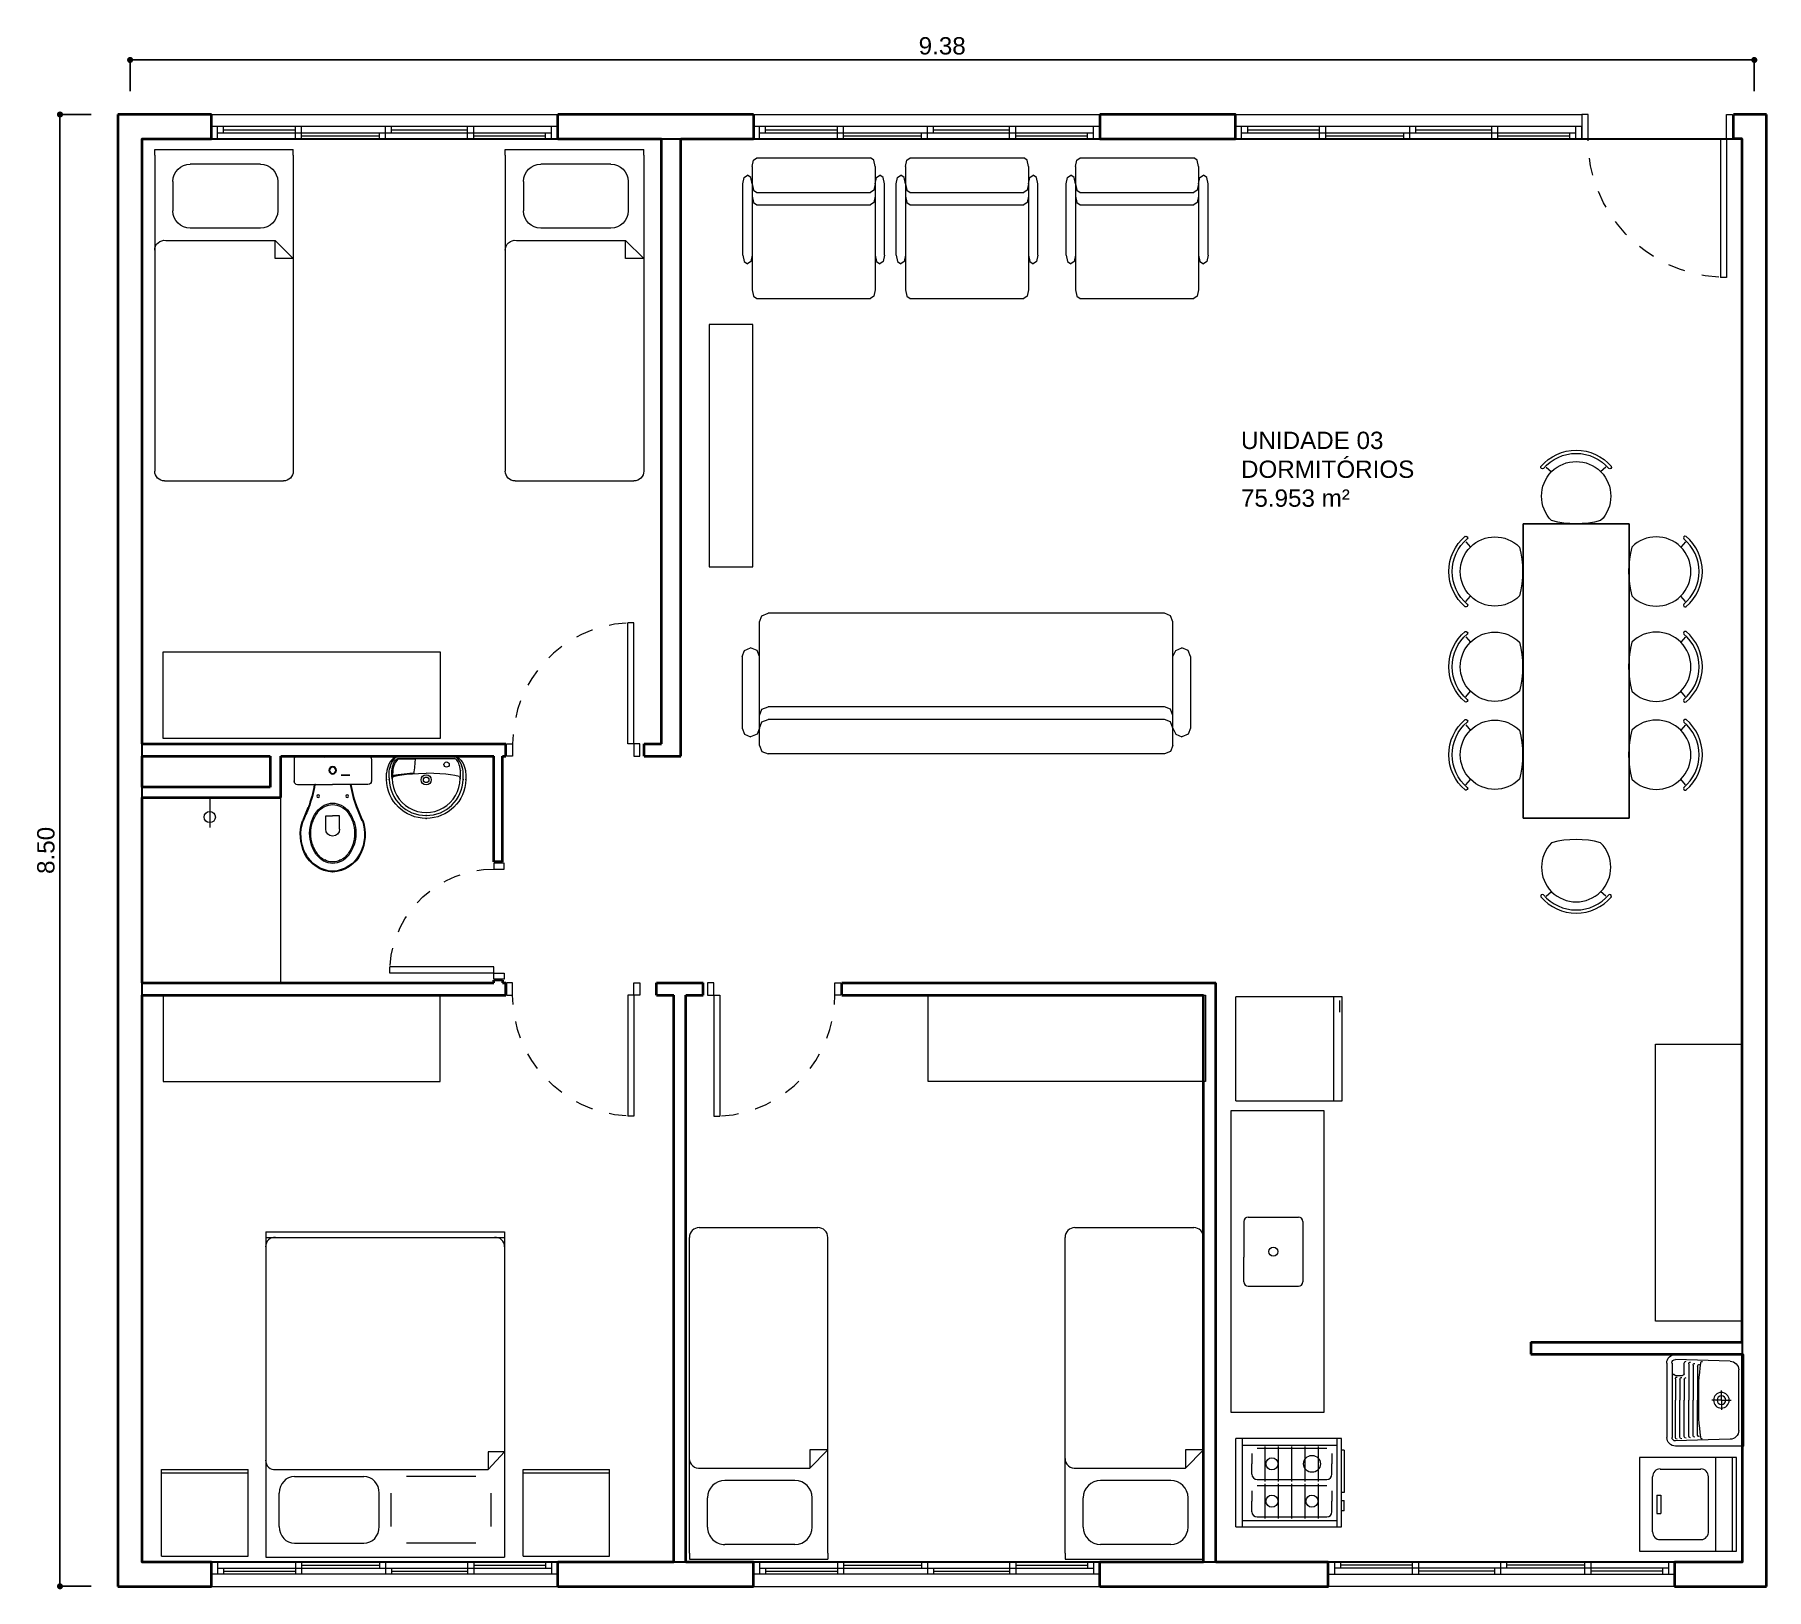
# Model space of a CAD drawing. Header units: millimetres. Extents: x 173 to 410, y -14 to 183.
# Drawn here: x 185.15 to 195.15, y 82.24 to 91.22 of the extents above; entities that cross this region are included whole.
import ezdxf

# ---------------------------------------------------------------- set-up
doc = ezdxf.new("R2010")
doc.units = ezdxf.units.MM
doc.linetypes.add('HIDDEN', pattern=[0.05, 0.025, -0.025])
doc.layers.get('0').update_dxf_attribs({"color": 4})
doc.layers.add('ar-mobiliario', color=7, linetype='Continuous')
doc.layers.add('ar-sanitarios-louças', color=7, linetype='Continuous')
for name, color, linetype, lineweight in [('ARQ Alvenaria', 201, 'Continuous', 40), ('ARQ Anotações', 2, 'Continuous', 5), ('ARQ Caixilharia', 140, 'Continuous', 9), ('ARQ Equipamento', 4, 'Continuous', 18), ('ARQ Projeções', 144, 'HIDDEN', 5), ('ARQ Visto', 152, 'Continuous', 13)]:
    doc.layers.add(name, color=color, linetype=linetype, lineweight=lineweight)
doc.layers.add('ARQ Áreas', color=7, linetype='Continuous', lineweight=30, true_color=0x0ce956, plot=False)
doc.styles.get("Standard").update_dxf_attribs({"font": 'arial.ttf'})
doc.dimstyles.new('Executivo 1-50', dxfattribs={"dimtxt": 0.1, "dimasz": 0.035, "dimexe": 0, "dimexo": 0.0625, "dimgap": 0.03, "dimtad": 1, "dimzin": 0, "dimdsep": 46, "dimtxsty": 'Standard', "dimblk": 'DOT', "dimcen": 0.09, "dimclrd": 8, "dimclre": 8, "dimadec": 0, "dimazin": 0, "dimtfac": 1, "dimtix": 1, "dimtmove": 2, "dimatfit": 3, "dimldrblk": 'DOT', "dimfxl": 0.18, "dimfxlon": 1, "dimtolj": 1, "dimtzin": 0, "dimarcsym": 0})

msp = doc.modelspace()

# ---------------------------------------------------------------- texts
at = {"layer": 'ARQ Anotações', "insert": (192.613, 88.7117), "char_height": 0.1, "attachment_point": 5}
msp.add_mtext('\\pxql;UNIDADE 03\\PDORMITÓRIOS\\P75.953 m²', dxfattribs=at)

# ---------------------------------------------------------------- blocks, each defined once
blk = doc.blocks.new('SLAB_19', base_point=(-13.105, -3.32))
at = {"layer": 'ar-mobiliario', "color": 8, "linetype": 'Continuous', "lineweight": 13, "true_color": 0x747474, "flags": 128}
blk.add_lwpolyline([(-13.105, -3.32), (-13.105, -3.82), (-11.505, -3.82), (-11.505, -3.32)], close=True, dxfattribs=at)
blk = doc.blocks.new('PSN_Single Bed', base_point=(23.006, 28.013))
at = {"layer": 'ar-mobiliario', "color": 8, "linetype": 'Continuous', "lineweight": 13, "true_color": 0x747474}
for p, q in [((23.193, 29.912), (23.193, 29.946)), ((23.993, 29.946), (23.193, 29.946)), ((23.193, 29.912), (23.193, 28.088)), ((23.993, 29.912), (23.993, 29.946)), ((23.993, 29.912), (23.993, 28.088)), ((23.383, 29.861), (23.788, 29.861)), ((23.283, 29.761), (23.283, 29.591)), ((23.888, 29.761), (23.888, 29.591)), ((23.298, 29.42), (23.193, 29.315)), ((23.298, 29.315), (23.298, 29.42)), ((23.929, 29.42), (23.298, 29.42)), ((23.383, 29.491), (23.788, 29.491)), ((23.193, 29.315), (23.298, 29.315)), ((23.936, 28.031), (23.25, 28.031))]:
    blk.add_line(p, q, dxfattribs=at)
for centre, radius, start, end in [((23.383, 29.761), 0.1, 90, 180), ((23.788, 29.761), 0.1, 0, 90), ((23.383, 29.591), 0.1, 180, 270), ((23.788, 29.591), 0.1, 270, 0), ((23.936, 29.364), 0.0571, 0, 97.1348), ((23.25, 28.088), 0.057, 180, 270), ((23.936, 28.088), 0.057, 270, 360)]:
    blk.add_arc(centre, radius, start, end, dxfattribs=at)
blk = doc.blocks.new('PSR_Double Bed', base_point=(23.006, 28.013))
at = {"layer": 'ar-mobiliario', "color": 8, "linetype": 'Continuous', "lineweight": 13, "true_color": 0x747474}
for p, q in [((23.024, 29.732), (23.059, 29.732)), ((23.024, 28.182), (23.024, 29.732)), ((23.059, 29.732), (24.94, 29.732)), ((23.059, 28.182), (23.059, 29.732)), ((24.448, 29.626), (24.343, 29.732)), ((24.343, 29.732), (24.343, 29.626)), ((24.94, 29.732), (24.974, 29.732)), ((24.974, 28.182), (24.974, 29.732)), ((24.343, 29.626), (24.448, 29.626)), ((24.448, 28.245), (24.448, 29.626)), ((24.79, 29.645), (24.59, 29.645)), ((24.49, 29.545), (24.49, 29.095)), ((24.89, 29.545), (24.89, 29.095)), ((24.79, 28.995), (24.59, 28.995)), ((24.79, 28.919), (24.59, 28.919)), ((24.49, 28.369), (24.49, 28.819)), ((24.89, 28.369), (24.89, 28.819)), ((24.79, 28.269), (24.59, 28.269)), ((23.024, 28.182), (23.059, 28.182)), ((23.059, 28.182), (24.94, 28.182)), ((24.94, 28.182), (24.974, 28.182))]:
    blk.add_line(p, q, dxfattribs=at)
for centre, radius, start, end in [((23.115, 29.675), 0.0571, 90, 187.1348), ((24.59, 28.819), 0.1, 90, 180), ((24.79, 28.819), 0.1, 0, 90), ((24.59, 28.369), 0.1, 180, 270), ((24.79, 28.369), 0.1, 270, 0), ((23.115, 28.238), 0.0571, 172.8651, 270), ((24.392, 28.238), 0.0571, 270, 7.1348)]:
    blk.add_arc(centre, radius, start, end, dxfattribs=at)
blk = doc.blocks.new('Cab Base 1D-Drawer_2', base_point=(23.006, 28.013))
at = {"layer": 'ar-mobiliario', "color": 8, "linetype": 'Continuous', "lineweight": 13, "true_color": 0x747474}
for p, q in [((23.006, 28.513), (23.506, 28.513)), ((23.006, 28.013), (23.006, 28.513)), ((23.506, 28.013), (23.506, 28.513)), ((23.006, 28.493), (23.506, 28.493)), ((23.006, 28.013), (23.506, 28.013))]:
    blk.add_line(p, q, dxfattribs=at)
blk = doc.blocks.new('_DOT')
at = {"color": 0, "linetype": 'ByBlock', "lineweight": -2}
blk.add_line((-0.5, 0), (-1, 0), dxfattribs=at)
at = {"color": 0, "linetype": 'ByBlock', "const_width": 0.5}
blk.add_lwpolyline([(-0.25, 0, 1), (0.25, 0, 1)], format="xyb", close=True, dxfattribs=at)
blk = doc.blocks.new('*D2709')
at = {"layer": 'ARQ Anotações', "color": 8, "lineweight": -2, "transparency": 16777216}
for p, q in [((185.697, 90.896), (185.697, 91.076)), ((185.732, 91.076), (195.042, 91.076)), ((195.077, 90.896), (195.077, 91.076))]:
    blk.add_line(p, q, dxfattribs=at)
at = {"layer": 'Defpoints', "color": 0, "transparency": 16777216}
for p in [(195.077, 91.076), (195.077, 90.571), (185.697, 85.656)]:
    blk.add_point(p, dxfattribs=at)
at = {"layer": 'ARQ Anotações', "color": 8, "lineweight": -2, "transparency": 16777216, "xscale": 0.035, "yscale": 0.035, "zscale": 0.035, "rotation": 180}
blk.add_blockref('_DOT', (185.697, 91.076), dxfattribs=at)
at = {"layer": 'ARQ Anotações', "color": 8, "lineweight": -2, "transparency": 16777216, "xscale": 0.035, "yscale": 0.035, "zscale": 0.035}
blk.add_blockref('_DOT', (195.077, 91.076), dxfattribs=at)
at = {"layer": 'ARQ Anotações', "color": 0, "transparency": 16777216, "insert": (190.387, 91.157), "char_height": 0.1, "attachment_point": 5}
blk.add_mtext('\\A1;9.38', dxfattribs=at)
blk = doc.blocks.new('PSR_cuba cozinha', base_point=(23.006, 28.013))
at = {"layer": 'ar-sanitarios-louças', "color": 8, "linetype": 'Continuous', "lineweight": 13, "true_color": 0x747474}
for p, q in [((23.085, 28.544), (23.085, 28.337)), ((23.11, 28.569), (23.41, 28.569)), ((23.435, 28.544), (23.435, 28.194)), ((23.085, 28.194), (23.085, 28.337)), ((23.11, 28.169), (23.41, 28.169))]:
    blk.add_line(p, q, dxfattribs=at)
blk.add_circle((23.26, 28.369), 0.0269, dxfattribs=at)
for centre, start, end in [((23.11, 28.544), 90, 180), ((23.41, 28.544), 0, 90), ((23.11, 28.194), 180, 270), ((23.41, 28.194), 270, 0)]:
    blk.add_arc(centre, 0.025, start, end, dxfattribs=at)
blk = doc.blocks.new('PSR_Fridge 1Door', base_point=(23.006, 28.013))
at = {"layer": 'ar-mobiliario', "color": 8, "linetype": 'Continuous', "lineweight": 13, "true_color": 0x747474}
for p, q in [((23.006, 28.661), (23.006, 28.013)), ((23.006, 28.661), (23.717, 28.661)), ((23.717, 28.013), (23.717, 28.661)), ((23.006, 28.064), (23.717, 28.064)), ((23.006, 28.013), (23.717, 28.013)), ((23.612, 28.028), (23.693, 28.028))]:
    blk.add_line(p, q, dxfattribs=at)
blk = doc.blocks.new('PSR_Fogão4 bocas', base_point=(23.006, 28.013))
at = {"layer": 'ar-mobiliario', "color": 8, "linetype": 'Continuous', "lineweight": 13, "true_color": 0x747474}
for p, q in [((23.006, 28.623), (23.516, 28.623)), ((23.006, 28.623), (23.006, 28.013)), ((23.516, 28.013), (23.516, 28.623)), ((23.006, 28.585), (23.516, 28.585)), ((23.043, 28.585), (23.043, 28.039)), ((23.094, 28.531), (23.155, 28.531)), ((23.215, 28.531), (23.155, 28.531)), ((23.31, 28.531), (23.37, 28.531)), ((23.43, 28.531), (23.37, 28.531)), ((23.479, 28.585), (23.479, 28.039)), ((23.054, 28.454), (23.255, 28.454)), ((23.064, 28.501), (23.064, 28.099)), ((23.245, 28.501), (23.245, 28.099)), ((23.269, 28.454), (23.47, 28.454)), ((23.28, 28.501), (23.28, 28.099)), ((23.46, 28.501), (23.46, 28.099)), ((23.054, 28.377), (23.255, 28.377)), ((23.269, 28.377), (23.47, 28.377)), ((23.054, 28.3), (23.255, 28.3)), ((23.054, 28.223), (23.255, 28.223)), ((23.269, 28.3), (23.47, 28.3)), ((23.269, 28.223), (23.47, 28.223)), ((23.054, 28.146), (23.255, 28.146)), ((23.269, 28.146), (23.47, 28.146)), ((23.006, 28.039), (23.516, 28.039)), ((23.006, 28.013), (23.516, 28.013)), ((23.094, 28.069), (23.155, 28.069)), ((23.099, 27.998), (23.099, 28.013)), ((23.215, 28.069), (23.155, 28.069)), ((23.159, 28.013), (23.159, 27.998)), ((23.204, 27.998), (23.204, 28.013)), ((23.31, 28.069), (23.37, 28.069)), ((23.43, 28.069), (23.37, 28.069)), ((23.449, 27.998), (23.449, 28.013)), ((23.099, 27.998), (23.159, 27.998)), ((23.449, 27.998), (23.204, 27.998))]:
    blk.add_line(p, q, dxfattribs=at)
for centre, radius in [((23.155, 28.415), 0.035), ((23.37, 28.415), 0.035), ((23.155, 28.184), 0.035), ((23.37, 28.184), 0.0487)]:
    blk.add_circle(centre, radius, dxfattribs=at)
for centre, start, end in [((23.094, 28.501), 90, 180), ((23.31, 28.501), 90, 180), ((23.094, 28.099), 180, 270), ((23.31, 28.099), 180, 270)]:
    blk.add_arc(centre, 0.03, start, end, dxfattribs=at)
blk = doc.blocks.new('CP929_2')
at = {"layer": 'ARQ Equipamento', "lineweight": 13}
for p, q in [((-0.222, -0.027), (-0.224, -0.035)), ((-0.224, -0.035), (-0.224, -0.159)), ((-0.218, -0.021), (-0.222, -0.027)), ((-0.212, -0.016), (-0.218, -0.021)), ((-0.204, -0.015), (-0.212, -0.016)), ((-0.204, -0.015), (0.204, -0.015)), ((0.204, -0.015), (0.212, -0.016)), ((0.212, -0.016), (0.217, -0.021)), ((0.217, -0.021), (0.222, -0.027)), ((0.222, -0.027), (0.223, -0.035)), ((0.223, -0.035), (0.223, -0.159)), ((-0.224, -0.159), (-0.222, -0.167)), ((-0.222, -0.167), (-0.218, -0.173)), ((-0.218, -0.173), (-0.212, -0.177)), ((-0.212, -0.177), (-0.204, -0.179)), ((-0.204, -0.179), (0, -0.179)), ((-0.103, -0.18), (-0.103, -0.179)), ((0.204, -0.179), (0, -0.179)), ((0.102, -0.18), (0.102, -0.179)), ((0.212, -0.177), (0.204, -0.179)), ((0.217, -0.173), (0.212, -0.177)), ((0.222, -0.167), (0.217, -0.173)), ((0.223, -0.159), (0.222, -0.167)), ((-0.04, -0.437), (-0.04, -0.36)), ((-0.04, -0.36), (0, -0.36)), ((0.04, -0.36), (0, -0.36)), ((0.04, -0.437), (0.04, -0.36))]:
    blk.add_line(p, q, dxfattribs=at)
for centre, radius in [((0, -0.097), 0.0216), ((0, -0.097), 0.018), ((-0.084, -0.246), 0.00752), ((0.084, -0.246), 0.00752)]:
    blk.add_circle(centre, radius, dxfattribs=at)
for centre, radius, start, end in [((-0.859, -0.049), 0.763, 339.6909, 350.163), ((-0.859, -0.049), 0.767, 339.6909, 350.163), ((0.858, -0.049), 0.767, 189.837, 200.3091), ((0.858, -0.049), 0.763, 189.837, 200.3091), ((0.018, -0.424), 0.142, 118.3761, 142.5178), ((0, -0.39), 0.103, 90, 118.3761), ((0, -0.392), 0.0966, 90, 118.3761), ((0, -0.39), 0.103, 61.6239, 90), ((0, -0.392), 0.0966, 61.6239, 90), ((-0.019, -0.424), 0.142, 37.4822, 61.6239), ((0.067, -0.468), 0.255, 162.0904, 205.4458), ((0.063, -0.468), 0.247, 161.867, 205.7625), ((-26.813, 10.724), 28.863, 337.3538, 337.5183), ((-25.375, 10.125), 27.31, 337.3514, 337.5257), ((0.092, -0.461), 0.226, 162.3784, 180), ((0.091, -0.461), 0.217, 162.3784, 180), ((0.047, -0.447), 0.178, 142.5178, 162.3784), ((0.046, -0.447), 0.17, 142.5178, 162.3784), ((0.018, -0.425), 0.135, 118.3761, 142.5178), ((-0.018, -0.425), 0.135, 37.4822, 61.6239), ((-0.047, -0.447), 0.17, 17.6216, 37.4822), ((-0.048, -0.447), 0.178, 17.6216, 37.4822), ((-0.091, -0.461), 0.217, 360, 17.6216), ((-0.093, -0.461), 0.226, 0, 17.6216), ((25.374, 10.125), 27.31, 202.4743, 202.6486), ((26.812, 10.724), 28.863, 202.4817, 202.6462), ((-0.064, -0.468), 0.247, 334.2375, 18.133), ((-0.068, -0.468), 0.255, 334.5542, 17.9096), ((0.092, -0.461), 0.226, 180, 197.6216), ((0.091, -0.461), 0.217, 180, 197.6216), ((0, -0.437), 0.0404, 180, 0), ((-0.091, -0.461), 0.217, 342.3784, 0), ((-0.093, -0.461), 0.226, 342.3784, 360), ((0.008, -0.495), 0.19, 205.7625, 267.2081), ((0.008, -0.495), 0.185, 205.7625, 267.2081), ((0.047, -0.475), 0.178, 197.6216, 217.4822), ((0.046, -0.475), 0.17, 197.6216, 217.4822), ((0.018, -0.498), 0.142, 217.4822, 241.6239), ((0.018, -0.497), 0.135, 217.4822, 241.6239), ((-0.009, -0.495), 0.185, 272.7919, 334.2375), ((-0.009, -0.495), 0.19, 272.7919, 334.2375), ((-0.018, -0.497), 0.135, 298.3761, 322.5178), ((-0.019, -0.498), 0.142, 298.3761, 322.5178), ((-0.047, -0.475), 0.17, 322.5178, 342.3784), ((-0.048, -0.475), 0.178, 322.5178, 342.3784), ((0, -0.532), 0.103, 241.6239, 270), ((0, -0.53), 0.0966, 241.6239, 270), ((0, -0.53), 0.0966, 270, 298.3761), ((0, -0.532), 0.103, 270, 298.3761)]:
    blk.add_arc(centre, radius, start, end, dxfattribs=at)
for p in [(-0.204, -0.015), (0.204, -0.015), (-0.224, -0.159), (-0.103, -0.18), (0.102, -0.18), (0.223, -0.159)]:
    blk.add_point(p, dxfattribs=at)
blk = doc.blocks.new('L915')
at = {"layer": 'ARQ Equipamento', "lineweight": 13}
for p, q in [((-0.172, 0), (-0.181, -0.006)), ((-0.172, 0), (0.172, 0)), ((0.172, 0), (0.181, -0.006)), ((-0.227, -0.083), (-0.229, -0.098)), ((-0.229, -0.104), (-0.229, -0.098)), ((-0.224, -0.07), (-0.227, -0.083)), ((-0.22, -0.058), (-0.224, -0.07)), ((-0.215, -0.046), (-0.22, -0.058)), ((-0.208, -0.034), (-0.215, -0.046)), ((-0.214, -0.098), (-0.213, -0.087)), ((-0.214, -0.105), (-0.214, -0.098)), ((-0.213, -0.087), (-0.211, -0.075)), ((-0.211, -0.075), (-0.208, -0.064)), ((-0.2, -0.023), (-0.208, -0.034)), ((-0.208, -0.064), (-0.204, -0.05)), ((-0.204, -0.05), (-0.198, -0.038)), ((-0.19, -0.013), (-0.2, -0.023)), ((-0.199, -0.097), (-0.198, -0.091)), ((-0.198, -0.102), (-0.199, -0.097)), ((-0.198, -0.038), (-0.192, -0.029)), ((-0.198, -0.084), (-0.197, -0.075)), ((-0.198, -0.091), (-0.198, -0.084)), ((-0.197, -0.075), (-0.194, -0.061)), ((-0.194, -0.061), (-0.191, -0.05)), ((-0.193, -0.093), (-0.194, -0.105)), ((-0.192, -0.08), (-0.193, -0.093)), ((-0.192, -0.029), (-0.185, -0.018)), ((-0.19, -0.067), (-0.192, -0.08)), ((-0.191, -0.05), (-0.188, -0.042)), ((-0.181, -0.006), (-0.19, -0.013)), ((-0.187, -0.056), (-0.19, -0.067)), ((-0.188, -0.042), (-0.182, -0.032)), ((-0.182, -0.046), (-0.187, -0.056)), ((-0.185, -0.018), (-0.177, -0.009)), ((-0.182, -0.032), (-0.177, -0.024)), ((-0.177, -0.036), (-0.182, -0.046)), ((-0.177, -0.009), (-0.169, -0.004)), ((-0.177, -0.024), (-0.171, -0.017)), ((-0.17, -0.026), (-0.177, -0.036)), ((-0.171, -0.017), (-0.164, -0.013)), ((-0.163, -0.018), (-0.17, -0.026)), ((-0.169, -0.004), (0.169, -0.004)), ((-0.164, -0.013), (0.164, -0.013)), ((-0.127, -0.017), (-0.163, -0.018)), ((-0.096, -0.017), (-0.127, -0.017)), ((-0.11, -0.101), (-0.095, -0.099)), ((-0.061, -0.017), (-0.096, -0.017)), ((-0.095, -0.099), (-0.078, -0.099)), ((-0.078, -0.099), (-0.071, -0.098)), ((-0.071, -0.098), (-0.069, -0.09)), ((-0.069, -0.09), (-0.066, -0.067)), ((-0.066, -0.067), (-0.063, -0.037)), ((-0.063, -0.037), (-0.061, -0.017)), ((-0.045, -0.1), (0, -0.098)), ((0.045, -0.1), (0, -0.098)), ((0.171, -0.017), (0.164, -0.013)), ((0.177, -0.009), (0.169, -0.004)), ((0.177, -0.024), (0.171, -0.017)), ((0.184, -0.018), (0.177, -0.009)), ((0.182, -0.032), (0.177, -0.024)), ((0.181, -0.006), (0.19, -0.013)), ((0.188, -0.042), (0.182, -0.032)), ((0.192, -0.029), (0.184, -0.018)), ((0.191, -0.05), (0.188, -0.042)), ((0.19, -0.013), (0.2, -0.023)), ((0.194, -0.061), (0.191, -0.05)), ((0.198, -0.038), (0.192, -0.029)), ((0.197, -0.075), (0.194, -0.061)), ((0.198, -0.084), (0.197, -0.075)), ((0.204, -0.05), (0.198, -0.038)), ((0.198, -0.091), (0.198, -0.084)), ((0.199, -0.097), (0.198, -0.091)), ((0.198, -0.102), (0.199, -0.097)), ((0.2, -0.023), (0.208, -0.034)), ((0.208, -0.064), (0.204, -0.05)), ((0.208, -0.034), (0.215, -0.046)), ((0.211, -0.075), (0.208, -0.064)), ((0.213, -0.087), (0.211, -0.075)), ((0.214, -0.098), (0.213, -0.087)), ((0.214, -0.105), (0.214, -0.098)), ((0.215, -0.046), (0.22, -0.058)), ((0.22, -0.058), (0.224, -0.07)), ((0.224, -0.07), (0.227, -0.083)), ((0.227, -0.083), (0.228, -0.093)), ((0.228, -0.093), (0.229, -0.104)), ((-0.23, -0.114), (-0.229, -0.104)), ((-0.23, -0.125), (-0.23, -0.114)), ((-0.23, -0.136), (-0.23, -0.125)), ((-0.228, -0.159), (-0.23, -0.136)), ((-0.224, -0.181), (-0.228, -0.159)), ((-0.218, -0.203), (-0.224, -0.181)), ((-0.214, -0.114), (-0.214, -0.105)), ((-0.214, -0.121), (-0.214, -0.114)), ((-0.214, -0.125), (-0.214, -0.121)), ((-0.214, -0.125), (-0.214, -0.128)), ((-0.214, -0.128), (-0.213, -0.135)), ((-0.213, -0.135), (-0.211, -0.157)), ((-0.211, -0.157), (-0.208, -0.177)), ((-0.208, -0.177), (-0.202, -0.197)), ((-0.202, -0.197), (-0.195, -0.216)), ((-0.198, -0.108), (-0.198, -0.102)), ((-0.198, -0.113), (-0.198, -0.108)), ((-0.198, -0.119), (-0.198, -0.113)), ((-0.197, -0.125), (-0.198, -0.119)), ((-0.196, -0.13), (-0.197, -0.125)), ((-0.195, -0.125), (-0.196, -0.13)), ((-0.193, -0.122), (-0.195, -0.125)), ((-0.194, -0.105), (-0.194, -0.116)), ((-0.194, -0.116), (-0.184, -0.112)), ((-0.19, -0.118), (-0.193, -0.122)), ((-0.19, -0.118), (-0.166, -0.113)), ((-0.184, -0.112), (-0.173, -0.109)), ((-0.173, -0.109), (-0.161, -0.107)), ((-0.166, -0.113), (-0.141, -0.109)), ((-0.161, -0.107), (-0.145, -0.105)), ((-0.145, -0.105), (-0.128, -0.103)), ((-0.141, -0.109), (-0.114, -0.105)), ((-0.128, -0.103), (-0.11, -0.101)), ((-0.114, -0.105), (-0.078, -0.102)), ((-0.078, -0.102), (-0.045, -0.1)), ((0.078, -0.102), (0.045, -0.1)), ((0.114, -0.105), (0.078, -0.102)), ((0.141, -0.109), (0.114, -0.105)), ((0.166, -0.113), (0.141, -0.109)), ((0.19, -0.118), (0.166, -0.113)), ((0.19, -0.118), (0.193, -0.122)), ((0.193, -0.122), (0.195, -0.125)), ((0.195, -0.125), (0.196, -0.13)), ((0.195, -0.216), (0.202, -0.197)), ((0.196, -0.13), (0.197, -0.125)), ((0.197, -0.125), (0.198, -0.119)), ((0.198, -0.108), (0.198, -0.102)), ((0.198, -0.113), (0.198, -0.108)), ((0.198, -0.119), (0.198, -0.113)), ((0.202, -0.197), (0.208, -0.177)), ((0.208, -0.177), (0.211, -0.157)), ((0.211, -0.157), (0.213, -0.135)), ((0.213, -0.135), (0.214, -0.128)), ((0.214, -0.114), (0.214, -0.105)), ((0.214, -0.121), (0.214, -0.114)), ((0.214, -0.125), (0.214, -0.121)), ((0.214, -0.128), (0.214, -0.125)), ((0.224, -0.181), (0.218, -0.203)), ((0.228, -0.159), (0.224, -0.181)), ((0.23, -0.136), (0.228, -0.159)), ((0.229, -0.104), (0.23, -0.114)), ((0.23, -0.114), (0.23, -0.125)), ((0.23, -0.125), (0.23, -0.136)), ((-0.21, -0.223), (-0.218, -0.203)), ((-0.2, -0.243), (-0.21, -0.223)), ((-0.189, -0.262), (-0.2, -0.243)), ((-0.195, -0.216), (-0.186, -0.234)), ((-0.175, -0.278), (-0.189, -0.262)), ((-0.186, -0.234), (-0.175, -0.252)), ((-0.175, -0.252), (-0.162, -0.268)), ((-0.16, -0.295), (-0.175, -0.278)), ((-0.162, -0.268), (-0.148, -0.283)), ((-0.144, -0.309), (-0.16, -0.295)), ((-0.148, -0.283), (-0.133, -0.296)), ((-0.133, -0.296), (-0.117, -0.308)), ((0.117, -0.308), (0.133, -0.296)), ((0.133, -0.296), (0.148, -0.283)), ((0.16, -0.295), (0.144, -0.309)), ((0.148, -0.283), (0.162, -0.268)), ((0.175, -0.278), (0.16, -0.295)), ((0.162, -0.268), (0.175, -0.252)), ((0.175, -0.252), (0.186, -0.234)), ((0.189, -0.262), (0.175, -0.278)), ((0.186, -0.234), (0.195, -0.216)), ((0.2, -0.243), (0.189, -0.262)), ((0.21, -0.223), (0.2, -0.243)), ((0.218, -0.203), (0.21, -0.223)), ((-0.127, -0.322), (-0.144, -0.309)), ((-0.108, -0.333), (-0.127, -0.322)), ((-0.117, -0.308), (-0.1, -0.318)), ((-0.088, -0.342), (-0.108, -0.333)), ((-0.1, -0.318), (-0.082, -0.327)), ((-0.067, -0.35), (-0.088, -0.342)), ((-0.082, -0.327), (-0.062, -0.334)), ((-0.046, -0.355), (-0.067, -0.35)), ((-0.062, -0.334), (-0.042, -0.339)), ((-0.023, -0.359), (-0.046, -0.355)), ((-0.042, -0.339), (-0.022, -0.342)), ((0, -0.36), (-0.023, -0.359)), ((-0.022, -0.342), (0, -0.343)), ((0, -0.343), (0.022, -0.342)), ((0.023, -0.359), (0, -0.36)), ((0.022, -0.342), (0.042, -0.339)), ((0.046, -0.355), (0.023, -0.359)), ((0.042, -0.339), (0.062, -0.334)), ((0.067, -0.35), (0.046, -0.355)), ((0.062, -0.334), (0.082, -0.327)), ((0.088, -0.342), (0.067, -0.35)), ((0.082, -0.327), (0.1, -0.318)), ((0.107, -0.333), (0.088, -0.342)), ((0.1, -0.318), (0.117, -0.308)), ((0.127, -0.322), (0.107, -0.333)), ((0.144, -0.309), (0.127, -0.322))]:
    blk.add_line(p, q, dxfattribs=at)
for centre, radius in [((0.118, -0.049), 0.0151), ((0, -0.137), 0.0295), ((0, -0.137), 0.0161)]:
    blk.add_circle(centre, radius, dxfattribs=at)
blk.add_arc((0, -0.13), 0.196, 180, 360, dxfattribs=at)
for p in [(-0.208, -0.064), (-0.198, -0.084), (-0.177, -0.036), (-0.071, -0.098), (0.198, -0.084), (0.208, -0.064), (-0.23, -0.136), (-0.213, -0.135), (-0.196, -0.13), (-0.184, -0.112), (0.196, -0.13), (0.213, -0.135), (0.23, -0.136), (0, -0.343), (0, -0.36)]:
    blk.add_point(p, dxfattribs=at)
blk = doc.blocks.new('Folha 62')
at = {"lineweight": -2}
for p, q in [((0.3, 0.6), (0.265, 0.6)), ((0.265, 0), (0.265, 0.6)), ((0.3, 0), (0.3, 0.6)), ((-0.335, 0), (-0.3, 0)), ((-0.335, -0.06), (-0.335, 0)), ((-0.3, 0), (-0.3, -0.06)), ((0.3, 0), (0.265, 0)), ((0.335, 0), (0.3, 0)), ((0.3, 0), (0.3, -0.06)), ((0.335, -0.06), (0.335, 0)), ((-0.3, -0.06), (-0.335, -0.06)), ((0.3, -0.06), (0.335, -0.06))]:
    blk.add_line(p, q, dxfattribs=at)
at = {"layer": 'ARQ Projeções'}
blk.add_arc((0.3, 0), 0.6, 94.2369, 180, dxfattribs=at)
blk = doc.blocks.new('chuveiro')
at = {"linetype": 'ByBlock', "lineweight": -2}
blk.add_line((0, 0), (0, -172), dxfattribs=at)
blk.add_circle((0, -112), 32.4, dxfattribs=at)
blk = doc.blocks.new('PSR_Chair Round', base_point=(23.006, 28.013))
at = {"layer": 'ar-mobiliario', "color": 8, "linetype": 'Continuous', "lineweight": 13, "true_color": 0x747474}
for p, q in [((22.833, 27.545), (22.864, 27.572)), ((23.178, 27.545), (23.147, 27.572))]:
    blk.add_line(p, q, dxfattribs=at)
for centre, radius, start, end in [((23.006, 27.713), 0.2, 135, 45), ((23.006, 27.328), 0.545, 74.9643, 105.0357), ((22.811, 27.546), 0.00983, 52.4054, 207.8484), ((23.006, 27.713), 0.266, 220.127, 319.873), ((23.006, 27.713), 0.247, 220.127, 319.873), ((23.2, 27.546), 0.00983, 332.1516, 127.5946)]:
    blk.add_arc(centre, radius, start, end, dxfattribs=at)
blk = doc.blocks.new('PSR_Tanque 25L', base_point=(23.006, 28.013))
at = {"layer": 'ar-sanitarios-louças', "color": 8, "linetype": 'Continuous', "lineweight": 13, "true_color": 0x747474}
for p, q in [((22.871, 28.408), (23.401, 28.408)), ((22.871, 28.408), (22.871, 28.013)), ((23.194, 28.408), (23.248, 28.408)), ((23.401, 28.408), (23.401, 28.013)), ((22.911, 28.328), (22.901, 28.013)), ((22.961, 28.378), (23.311, 28.378)), ((23.136, 28.278), (23.136, 28.334)), ((23.361, 28.328), (23.371, 28.013)), ((23.136, 28.278), (23.08, 28.278)), ((23.136, 28.278), (23.192, 28.278)), ((23.136, 28.278), (23.136, 28.222)), ((22.932, 28.115), (23.136, 28.115)), ((22.935, 28.141), (23.136, 28.141)), ((23.333, 28.141), (23.136, 28.141)), ((23.339, 28.115), (23.136, 28.115)), ((22.921, 28.013), (23.136, 28.013)), ((22.923, 28.039), (23.136, 28.039)), ((22.926, 28.064), (23.136, 28.064)), ((22.929, 28.09), (23.136, 28.09)), ((23.346, 28.09), (23.136, 28.09)), ((23.257, 28.064), (23.136, 28.064)), ((23.258, 28.039), (23.136, 28.039)), ((23.26, 28.013), (23.136, 28.013)), ((23.279, 28.012), (23.279, 28.054)), ((23.289, 28.064), (23.351, 28.064)), ((23.351, 27.993), (22.921, 27.993)), ((23.351, 27.963), (22.921, 27.963))]:
    blk.add_line(p, q, dxfattribs=at)
for radius in [0.0452, 0.025]:
    blk.add_circle((23.136, 28.278), radius, dxfattribs=at)
for centre, radius, start, end in [((22.961, 28.328), 0.05, 90, 180), ((23.311, 28.328), 0.05, 0, 90), ((22.922, 28.169), 0.01, 180, 270), ((23.095, 29.402), 1.255, 262.0871, 271.891), ((22.932, 28.125), 0.01, 180, 270), ((22.935, 28.151), 0.01, 180, 270), ((23.177, 29.402), 1.255, 268.109, 277.9129), ((23.333, 28.151), 0.01, 270, 0), ((23.339, 28.125), 0.01, 270, 0), ((23.35, 28.169), 0.01, 270, 0), ((22.921, 28.013), 0.05, 180, 270), ((22.921, 28.013), 0.02, 178.6718, 270), ((22.921, 28.023), 0.01, 180, 270), ((22.923, 28.049), 0.01, 180, 270), ((22.926, 28.074), 0.01, 180, 270), ((22.929, 28.1), 0.01, 180, 270), ((23.257, 28.074), 0.01, 270, 0), ((23.258, 28.049), 0.01, 270, 0), ((23.26, 28.023), 0.01, 270, 0), ((23.289, 28.054), 0.01, 90, 180), ((23.289, 28.012), 0.01, 180, 270), ((23.346, 28.1), 0.01, 270, 0), ((23.351, 28.074), 0.01, 270, 0), ((23.351, 28.013), 0.05, 270, 0), ((23.351, 28.012), 0.02, 270, 1.3282)]:
    blk.add_arc(centre, radius, start, end, dxfattribs=at)
blk = doc.blocks.new('PSN_WasherDryer Vert', base_point=(23.006, 28.013))
at = {"layer": 'ar-mobiliario', "color": 8, "linetype": 'Continuous', "lineweight": 13, "true_color": 0x747474}
for p, q in [((23.615, 28.673), (23.006, 28.673)), ((23.006, 28.673), (23.006, 28.013)), ((23.131, 28.583), (23.49, 28.583)), ((23.615, 28.013), (23.615, 28.673)), ((23.081, 28.532), (23.081, 28.251)), ((23.37, 28.554), (23.25, 28.554)), ((23.25, 28.554), (23.25, 28.527)), ((23.37, 28.527), (23.25, 28.527)), ((23.37, 28.554), (23.37, 28.527)), ((23.54, 28.532), (23.54, 28.254)), ((23.006, 28.153), (23.615, 28.153)), ((23.136, 28.203), (23.49, 28.203)), ((23.006, 28.04), (23.615, 28.04)), ((23.006, 28.013), (23.615, 28.013))]:
    blk.add_line(p, q, dxfattribs=at)
for centre, radius, start, end in [((23.131, 28.532), 0.0508, 90, 180), ((23.49, 28.532), 0.0508, 360, 90), ((23.131, 28.254), 0.0509, 183.5763, 274.7637), ((23.49, 28.254), 0.0508, 270, 0)]:
    blk.add_arc(centre, radius, start, end, dxfattribs=at)
blk = doc.blocks.new('PSN_LoveSeat Basic', base_point=(23.006, 28.013))
at = {"layer": 'ar-mobiliario', "color": 8, "linetype": 'Continuous', "lineweight": 13, "true_color": 0x747474}
for p, q in [((23.006, 28.776), (23.02, 28.812)), ((23.02, 28.812), (23.056, 28.826)), ((23.056, 28.826), (24.277, 28.826)), ((24.312, 28.812), (24.277, 28.826)), ((24.327, 28.776), (24.312, 28.812)), ((23.006, 28.063), (23.006, 28.776)), ((24.327, 28.063), (24.327, 28.776)), ((22.904, 28.576), (22.918, 28.612)), ((22.918, 28.612), (22.954, 28.626)), ((22.99, 28.612), (22.954, 28.626)), ((23.006, 28.576), (22.99, 28.612)), ((24.327, 28.576), (24.341, 28.612)), ((24.341, 28.612), (24.378, 28.626)), ((24.414, 28.612), (24.378, 28.626)), ((24.428, 28.576), (24.414, 28.612)), ((22.904, 28.576), (22.904, 28.163)), ((24.428, 28.576), (24.428, 28.163)), ((23.006, 28.235), (23.02, 28.271)), ((23.02, 28.271), (23.056, 28.285)), ((23.02, 28.199), (23.056, 28.213)), ((23.056, 28.285), (24.277, 28.285)), ((23.056, 28.213), (24.277, 28.213)), ((24.312, 28.271), (24.277, 28.285)), ((24.312, 28.199), (24.277, 28.213)), ((24.327, 28.235), (24.312, 28.271)), ((22.904, 28.163), (22.918, 28.127)), ((22.918, 28.127), (22.954, 28.113)), ((22.99, 28.127), (22.954, 28.113)), ((23.006, 28.163), (22.99, 28.127)), ((23.006, 28.163), (23.02, 28.199)), ((24.327, 28.163), (24.312, 28.199)), ((24.327, 28.163), (24.341, 28.127)), ((24.341, 28.127), (24.378, 28.113)), ((24.414, 28.127), (24.378, 28.113)), ((24.428, 28.163), (24.414, 28.127)), ((23.006, 28.063), (23.02, 28.027)), ((23.02, 28.027), (23.056, 28.013)), ((23.056, 28.013), (24.277, 28.013)), ((24.312, 28.027), (24.277, 28.013)), ((24.327, 28.063), (24.312, 28.027))]:
    blk.add_line(p, q, dxfattribs=at)
blk = doc.blocks.new('SLAB_18', base_point=(-7.555, -6.26))
at = {"layer": 'ar-mobiliario', "color": 8, "linetype": 'Continuous', "lineweight": 13, "true_color": 0x747474, "flags": 128}
blk.add_lwpolyline([(-7.555, -6.26), (-7.302, -6.26), (-7.302, -4.86), (-7.555, -4.86)], close=True, dxfattribs=at)
blk = doc.blocks.new('Folha 72')
at = {"color": 0, "linetype": 'ByBlock', "lineweight": -2}
for p, q in [((0.35, 0.7), (0.315, 0.7)), ((0.315, 0), (0.315, 0.7)), ((0.35, 0), (0.35, 0.7)), ((-0.385, 0), (-0.35, 0)), ((-0.385, -0.07), (-0.385, 0)), ((-0.35, 0), (-0.35, -0.07)), ((0.35, 0), (0.315, 0)), ((0.385, 0), (0.35, 0)), ((0.35, 0), (0.35, -0.07)), ((0.385, -0.07), (0.385, 0)), ((-0.35, -0.07), (-0.385, -0.07)), ((0.35, -0.07), (0.385, -0.07))]:
    blk.add_line(p, q, dxfattribs=at)
at = {"layer": 'ARQ Projeções'}
blk.add_arc((0.35, 0), 0.7, 93.6334, 180, dxfattribs=at)
blk = doc.blocks.new('Janela de correr_3')
at = {"lineweight": 13}
for p, q in [((0.403, 0), (-0.603, 0)), ((-0.603, 0), (-0.603, -0.07)), ((-0.568, -0.07), (-0.568, 0)), ((-0.533, -0.035), (-0.533, 0)), ((-0.118, -0.07), (-0.118, 0)), ((-0.082, -0.07), (-0.082, 0)), ((1.397, 0), (0.392, 0)), ((0.403, -0.07), (0.403, 0)), ((0.403, -0.07), (0.403, 0)), ((0.438, -0.035), (0.438, 0)), ((0.877, -0.07), (0.877, 0)), ((0.912, -0.07), (0.912, 0)), ((1.362, -0.07), (1.362, 0)), ((1.397, -0.07), (1.397, 0)), ((-0.603, -0.07), (0.403, -0.07)), ((-0.568, -0.035), (0.403, -0.035)), ((-0.533, -0.018), (-0.118, -0.018)), ((-0.082, -0.053), (0.368, -0.053)), ((0.368, -0.07), (0.368, -0.035)), ((0.392, -0.07), (1.397, -0.07)), ((0.403, -0.035), (1.362, -0.035)), ((0.438, -0.018), (0.877, -0.018)), ((0.912, -0.053), (1.327, -0.053)), ((1.327, -0.07), (1.327, -0.035))]:
    blk.add_line(p, q, dxfattribs=at)
blk = doc.blocks.new('Folha 82')
for p, q in [((0.4, 0.8), (0.365, 0.8)), ((0.365, 0), (0.365, 0.8)), ((0.4, 0), (0.4, 0.8)), ((-0.435, 0), (-0.4, 0)), ((-0.435, -0.14), (-0.435, 0)), ((-0.4, 0), (-0.4, -0.14)), ((0.4, 0), (0.365, 0)), ((0.435, 0), (0.4, 0)), ((0.4, 0), (0.4, -0.14)), ((0.435, -0.14), (0.435, 0)), ((-0.4, -0.14), (-0.435, -0.14)), ((0.4, -0.14), (0.435, -0.14))]:
    blk.add_line(p, q)
at = {"layer": 'ARQ Projeções'}
blk.add_arc((0.4, 0), 0.8, 93.1802, 180, dxfattribs=at)
blk = doc.blocks.new('*D2710')
at = {"layer": 'ARQ Anotações', "color": 8, "lineweight": -2, "transparency": 16777216}
for p, q in [((185.472, 90.761), (185.292, 90.761)), ((185.292, 90.726), (185.292, 82.296)), ((185.472, 82.261), (185.292, 82.261))]:
    blk.add_line(p, q, dxfattribs=at)
at = {"layer": 'Defpoints', "color": 0, "transparency": 16777216}
for p in [(185.627, 90.761), (185.292, 82.261), (185.627, 82.261)]:
    blk.add_point(p, dxfattribs=at)
at = {"layer": 'ARQ Anotações', "color": 8, "lineweight": -2, "transparency": 16777216, "xscale": 0.035, "yscale": 0.035, "zscale": 0.035}
for p, rotation in [((185.292, 90.761), 90), ((185.292, 82.261), 270)]:
    blk.add_blockref('_DOT', p, dxfattribs=dict(at, rotation=rotation))
at = {"layer": 'ARQ Anotações', "color": 0, "transparency": 16777216, "insert": (185.211, 86.511), "char_height": 0.1, "attachment_point": 5, "rotation": 90}
blk.add_mtext('\\A1;8.50', dxfattribs=at)

# ---------------------------------------------------------------- dimensions: what is measured, and where the dimension line sits
at = {"layer": 'ARQ Anotações'}
dim = msp.add_linear_dim(base=(195.0767, 91.0756), p1=(185.6967, 85.6558), p2=(195.0767, 90.5708), dimstyle='Executivo 1-50', dxfattribs=at)
dim.commit()
dim.dimension.update_dxf_attribs({"geometry": '*D2709', "text_midpoint": (190.3867, 91.1567)})
dim = msp.add_linear_dim(base=(185.2923, 82.2608), p1=(185.6267, 90.7608), p2=(185.6267, 82.2608), angle=90, dimstyle='Executivo 1-50', dxfattribs=at)
dim.commit()
dim.dimension.update_dxf_attribs({"geometry": '*D2710', "text_midpoint": (185.2112, 86.5108)})

# ---------------------------------------------------------------- linework, layer by layer
for p, q in [((186.8168, 87.0457), (186.8168, 87.0457)), ((186.9168, 86.9457), (186.9668, 86.9457))]:
    msp.add_line(p, q)
at = {"layer": 'ar-mobiliario', "linetype": 'Continuous'}
for p, q in [((193.7426, 86.6968), (193.7426, 88.3968)), ((193.7426, 88.3968), (194.3537, 88.3968)), ((193.7426, 86.6968), (193.7426, 88.3968)), ((193.7426, 88.3968), (194.3537, 88.3968)), ((194.3537, 88.3968), (194.3537, 86.6968)), ((194.3537, 88.3968), (194.3537, 86.6968)), ((194.3537, 86.6968), (193.7426, 86.6968)), ((194.3537, 86.6968), (193.7426, 86.6968))]:
    msp.add_line(p, q, dxfattribs=at)
at = {"layer": 'ar-mobiliario', "color": 8, "linetype": 'Continuous', "lineweight": 13, "true_color": 0x747474}
for p, q in [((189.3322, 87.8305), (189.3463, 87.8663)), ((189.3322, 87.1178), (189.3322, 87.8305)), ((189.3463, 87.8663), (189.3821, 87.8805)), ((191.67, 87.8805), (189.3821, 87.8805)), ((191.7057, 87.8664), (191.67, 87.8805)), ((191.7198, 87.8305), (191.7057, 87.8664)), ((191.7199, 87.1178), (191.7198, 87.8305)), ((189.2309, 87.6305), (189.245, 87.6663)), ((189.2309, 87.6305), (189.2309, 87.2177)), ((189.245, 87.6663), (189.2807, 87.6805)), ((189.3181, 87.6664), (189.2807, 87.6805)), ((189.3322, 87.6305), (189.3181, 87.6664)), ((191.7198, 87.6305), (191.7355, 87.6664)), ((191.7355, 87.6664), (191.7713, 87.6805)), ((191.8071, 87.6664), (191.7713, 87.6805)), ((191.8212, 87.6305), (191.8071, 87.6664)), ((191.8212, 87.6305), (191.8212, 87.2178)), ((189.3322, 87.2901), (189.3463, 87.3259)), ((189.3463, 87.3259), (189.3821, 87.3401)), ((191.67, 87.3401), (189.3821, 87.3401)), ((191.7057, 87.3259), (191.67, 87.3401)), ((191.7198, 87.2901), (191.7057, 87.3259)), ((189.2309, 87.2177), (189.245, 87.1819)), ((189.3322, 87.2178), (189.3181, 87.1819)), ((189.3322, 87.2178), (189.3463, 87.2536)), ((189.3463, 87.2536), (189.3821, 87.2678)), ((191.67, 87.2678), (189.3821, 87.2678)), ((191.7057, 87.2536), (191.67, 87.2678)), ((191.7198, 87.2178), (191.7057, 87.2536)), ((191.7198, 87.2178), (191.7355, 87.1819)), ((191.8212, 87.2178), (191.8071, 87.1819)), ((189.245, 87.1819), (189.2808, 87.1678)), ((189.3181, 87.1819), (189.2808, 87.1678)), ((189.3322, 87.1178), (189.3463, 87.0819)), ((191.7199, 87.1178), (191.7057, 87.0819)), ((191.7355, 87.1819), (191.7713, 87.1678)), ((191.8071, 87.1819), (191.7713, 87.1678)), ((189.3463, 87.0819), (189.3821, 87.0678)), ((191.67, 87.0678), (189.3821, 87.0678)), ((191.7057, 87.0819), (191.67, 87.0678))]:
    msp.add_line(p, q, dxfattribs=at)
at = {"layer": 'ar-sanitarios-louças', "color": 8, "linetype": 'Continuous', "lineweight": 13, "true_color": 0x747474, "flags": 128}
msp.add_lwpolyline([(192.0539, 83.2669), (192.5939, 83.2669), (192.5939, 85.006), (192.0539, 85.006)], close=True, dxfattribs=at)
at = {"layer": 'ARQ Alvenaria'}
for p, q in [((185.6267, 90.7608), (185.6267, 86.5857)), ((186.1667, 90.7608), (185.6267, 90.7608)), ((186.1667, 90.6208), (186.1667, 90.7608)), ((188.1667, 90.6208), (188.1667, 90.7608)), ((189.2967, 90.7608), (189.2967, 90.6208)), ((191.2967, 90.7608), (191.2967, 90.6208)), ((195.1467, 90.7608), (194.9567, 90.7608)), ((194.9567, 90.6208), (194.9567, 90.7608)), ((195.1467, 82.2608), (195.1467, 90.7608)), ((188.7667, 87.1257), (188.7667, 90.6208)), ((188.8767, 87.0557), (188.8767, 90.6208)), ((195.0067, 90.6208), (194.9567, 90.6208)), ((195.0067, 83.6708), (195.0067, 90.6208)), ((185.7667, 87.1257), (187.8667, 87.1257)), ((187.8667, 87.0557), (187.8667, 87.1257)), ((188.6667, 87.0557), (188.6667, 87.1257)), ((188.6667, 87.1257), (188.7667, 87.1257)), ((185.7667, 87.0557), (186.5067, 87.0557)), ((186.5067, 87.0557), (186.5067, 86.8757)), ((186.5667, 86.8157), (186.5667, 87.0557)), ((186.5667, 87.0557), (187.7967, 87.0557)), ((187.7967, 86.4457), (187.7967, 87.0557)), ((187.8468, 86.4457), (187.8468, 87.0557)), ((187.8468, 87.0557), (187.8667, 87.0557)), ((188.6667, 87.0557), (188.8767, 87.0557)), ((186.5067, 86.8757), (185.7667, 86.8757)), ((185.7667, 86.8157), (186.5667, 86.8157)), ((185.6267, 86.5857), (185.6267, 82.2608)), ((187.8468, 86.4457), (187.7967, 86.4457)), ((185.7667, 85.7457), (187.7967, 85.7457)), ((187.8467, 85.7607), (187.7967, 85.7607)), ((187.7967, 85.7457), (187.7967, 85.7607)), ((187.8467, 85.7607), (187.8467, 85.7457)), ((187.8467, 85.7457), (187.8667, 85.7457)), ((187.8667, 85.6757), (187.8667, 85.7457)), ((188.7367, 85.6757), (188.7367, 85.7457)), ((188.7367, 85.7457), (189.0067, 85.7457)), ((189.0067, 85.6757), (189.0067, 85.7457)), ((189.8067, 85.7457), (191.9667, 85.7457)), ((189.8067, 85.6757), (189.8067, 85.7457)), ((191.9667, 82.4008), (191.9667, 85.7457)), ((185.7667, 85.6757), (187.8467, 85.6757)), ((187.8467, 85.6757), (187.8667, 85.6757)), ((188.7367, 85.6757), (188.8367, 85.6757)), ((188.8367, 82.4008), (188.8367, 85.6757)), ((188.9067, 82.4008), (188.9067, 85.6757)), ((188.9067, 85.6757), (189.0067, 85.6757)), ((189.8067, 85.6757), (191.8967, 85.6757)), ((191.8967, 82.4008), (191.8967, 85.6757)), ((193.7863, 83.6708), (193.7863, 83.6008)), ((193.7863, 83.6708), (195.0067, 83.6708)), ((193.7863, 83.6008), (193.8863, 83.6008)), ((193.8863, 83.6008), (193.8863, 83.6008)), ((186.1667, 82.2608), (186.1667, 82.4008)), ((188.1667, 82.2608), (188.1667, 82.4008)), ((189.2967, 82.2608), (189.2967, 82.4008)), ((191.2967, 82.2608), (191.2967, 82.4008)), ((185.6267, 82.2608), (186.1667, 82.2608)), ((188.1667, 82.2608), (189.2967, 82.2608)), ((194.6167, 82.2608), (195.1467, 82.2608))]:
    msp.add_line(p, q, dxfattribs=at)
for points in [[(189.2967, 90.7608), (188.1667, 90.7608)], [(191.2967, 90.6208), (192.0817, 90.6208), (192.0817, 90.7608), (191.2967, 90.7608)], [(185.7667, 87.1257), (185.7667, 90.6208), (186.1667, 90.6208)], [(185.7667, 87.1257), (185.7667, 90.6208), (186.1667, 90.6208)], [(188.1667, 90.6208), (188.7667, 90.6208)], [(188.1667, 90.6208), (188.7667, 90.6208)], [(188.8767, 90.6208), (189.2967, 90.6208)], [(185.7667, 86.8757), (185.7667, 87.0557)], [(185.7667, 86.8757), (185.7667, 87.0557)], [(185.7667, 86.5857), (185.7667, 86.8157)], [(185.7667, 86.5857), (185.7667, 86.8157)], [(185.7667, 85.7457), (185.7667, 86.5857)], [(185.7667, 85.7457), (185.7667, 86.5857)], [(186.1667, 82.4008), (185.7667, 82.4008), (185.7667, 85.6757)], [(186.1667, 82.4008), (185.7667, 82.4008), (185.7667, 85.6757)], [(193.8863, 83.6008), (195.0067, 83.6008), (195.0067, 82.4008), (194.6167, 82.4008), (194.6167, 82.2608)], [(188.8367, 82.4008), (188.1667, 82.4008)], [(188.8367, 82.4008), (188.1667, 82.4008)], [(189.2967, 82.4008), (188.9067, 82.4008)], [(191.2967, 82.2608), (192.6167, 82.2608), (192.6167, 82.4008), (191.9667, 82.4008)], [(191.8967, 82.4008), (191.2967, 82.4008)]]:
    msp.add_lwpolyline(points, dxfattribs=at)
at = {"layer": 'ARQ Caixilharia'}
for p, q in [((186.1667, 90.7608), (188.1667, 90.7608)), ((189.2967, 90.7608), (191.2967, 90.7608)), ((192.0817, 90.7608), (194.0817, 90.7608)), ((186.1667, 82.2608), (188.1667, 82.2608)), ((189.2967, 82.2608), (191.2967, 82.2608)), ((194.6167, 82.2608), (192.6167, 82.2608))]:
    msp.add_line(p, q, dxfattribs=at)
at = {"layer": 'ARQ Visto'}
msp.add_lwpolyline([(186.5667, 85.7457), (186.5667, 87.0557)], dxfattribs=at)
at = {"layer": 'ARQ Áreas'}
msp.add_lwpolyline([(185.7667, 90.6208), (195.0067, 90.6208), (195.0067, 82.4008), (185.7667, 82.4008)], close=True, dxfattribs=at)

# ---------------------------------------------------------------- block references
at = {"layer": 'ar-mobiliario', "color": 8, "linetype": 'Continuous', "lineweight": 13, "true_color": 0x747474, "xscale": -1}
for name, p, rotation in [('PSN_Single Bed', (186.8263, 88.6265), 359.9999906931515), ('PSN_Single Bed', (188.8508, 88.6265), 359.9999906931516), ('PSR_Chair Round', (194.0482, 88.2569), 180.0010097082929), ('PSR_Chair Round', (193.8789, 88.1218), 270.0010097082928), ('PSR_Chair Round', (193.8789, 87.5718), 270.0010097082928), ('SLAB_19', (185.8877, 87.1573), 180), ('PSR_Chair Round', (193.8789, 87.0634), 270.0010097082928), ('SLAB_19', (195.0067, 83.7918), 270)]:
    msp.add_blockref(name, p, dxfattribs=dict(at, rotation=rotation))
at = {"layer": 'ar-mobiliario', "color": 8, "linetype": 'Continuous', "lineweight": 13, "true_color": 0x747474}
for name, p, xscale, yscale, rotation in [('PSN_LoveSeat Basic', (189.2899, 90.5108), -0.5377073775714882, 1.000022234245399, 180.0010093068487), ('PSN_LoveSeat Basic', (190.1754, 90.5108), -0.5377073775714881, 1.000022234245399, 180.0010093068487), ('PSN_LoveSeat Basic', (191.1576, 90.5108), -0.5377073775714882, 1.000022234245399, 180.0010093068487), ('PSR_Fridge 1Door', (192.6978, 85.0649), 0.8436445457894725, 0.9477981698819252, 89.99899069315117), ('PSR_Double Bed', (186.3302, 84.3261), 0.9641025884146734, 0.8895339473340169, 270.0000093068484), ('PSN_WasherDryer Vert', (194.9734, 82.4648), 0.8858267607056385, 0.8484848484848486, 89.99900930684866)]:
    msp.add_blockref(name, p, dxfattribs=dict(at, xscale=xscale, yscale=yscale, rotation=rotation))
for name, p, rotation in [('SLAB_18', (189.2934, 89.5483), 180), ('PSR_Chair Round', (194.2111, 88.1218), 90.0009699725427), ('PSR_Chair Round', (194.2112, 87.5718), 90.0009699725427), ('PSR_Chair Round', (194.2112, 87.0635), 90.0009699725427), ('PSR_Chair Round', (194.0482, 86.7139), 359.9989902917072), ('PSN_Single Bed', (189.9137, 84.3505), 180.0000093068485), ('PSN_Single Bed', (192.0837, 84.3505), 180.0000093068484), ('PSR_Fogão4 bocas', (192.6935, 82.6039), 89.99899069315117), ('Cab Base 1D-Drawer_2', (185.8784, 82.4359), 359.9999906931514), ('Cab Base 1D-Drawer_2', (187.9665, 82.4359), 359.9999906931514)]:
    msp.add_blockref(name, p, dxfattribs=dict(at, rotation=rotation))
msp.add_blockref('SLAB_19', (185.8877, 85.6759), dxfattribs=at)
at = {"layer": 'ar-mobiliario', "color": 8, "linetype": 'Continuous', "lineweight": 13, "true_color": 0x747474, "xscale": -1}
msp.add_blockref('SLAB_19', (191.9067, 85.6759), dxfattribs=at)
at = {"layer": 'ar-sanitarios-louças', "color": 8, "linetype": 'Continuous', "lineweight": 13, "true_color": 0x747474}
for name, p, xscale, rotation in [('PSR_cuba cozinha', (192.0525, 83.8376), 0.9714285466135772, 359.9997980433913), ('PSR_Tanque 25L', (194.6219, 83.2056), -1, 269.9998180792158)]:
    msp.add_blockref(name, p, dxfattribs=dict(at, xscale=xscale, rotation=rotation))
at = {"layer": 'ARQ Caixilharia', "xscale": -1}
for name, p, rotation in [('Folha 82', (194.5167, 90.6204), 180), ('Folha 62', (187.7967, 86.1028), 90), ('Folha 72', (188.2561, 85.6757), 180), ('Janela de correr_3', (186.7694, 82.3308), 180), ('Janela de correr_3', (189.8994, 82.3308), 180)]:
    msp.add_blockref(name, p, dxfattribs=dict(at, rotation=rotation))
at = {"layer": 'ARQ Caixilharia'}
for name, p in [('Janela de correr_3', (186.7694, 90.6908)), ('Janela de correr_3', (189.8994, 90.6908)), ('Janela de correr_3', (192.6844, 90.6908)), ('Folha 72', (188.2561, 87.1257))]:
    msp.add_blockref(name, p, dxfattribs=at)
at = {"layer": 'ARQ Caixilharia', "rotation": 180}
for name, p in [('Folha 72', (189.4174, 85.6757)), ('Janela de correr_3', (194.0141, 82.3308))]:
    msp.add_blockref(name, p, dxfattribs=at)
at = {"layer": 'ARQ Equipamento', "xscale": -1, "rotation": 359.9999780290392}
msp.add_blockref('CP929_2', (186.8668, 87.0707), dxfattribs=at)
at = {"layer": 'ARQ Equipamento', "rotation": 4.989150760996096e-05}
msp.add_blockref('L915', (187.4068, 87.0557), dxfattribs=at)
at = {"layer": 'ARQ Equipamento', "xscale": 0.001, "yscale": 0.001, "zscale": 0.001}
msp.add_blockref('chuveiro', (186.1568, 86.8157), dxfattribs=at)

msp.set_redraw_order([(e.dxf.handle, doc.entitydb.next_handle()) for e in msp.query("TEXT MTEXT ATTDEF DIMENSION ARC_DIMENSION")])  # texts and dimensions are drawn at this point

doc.saveas('drawing.dxf')
